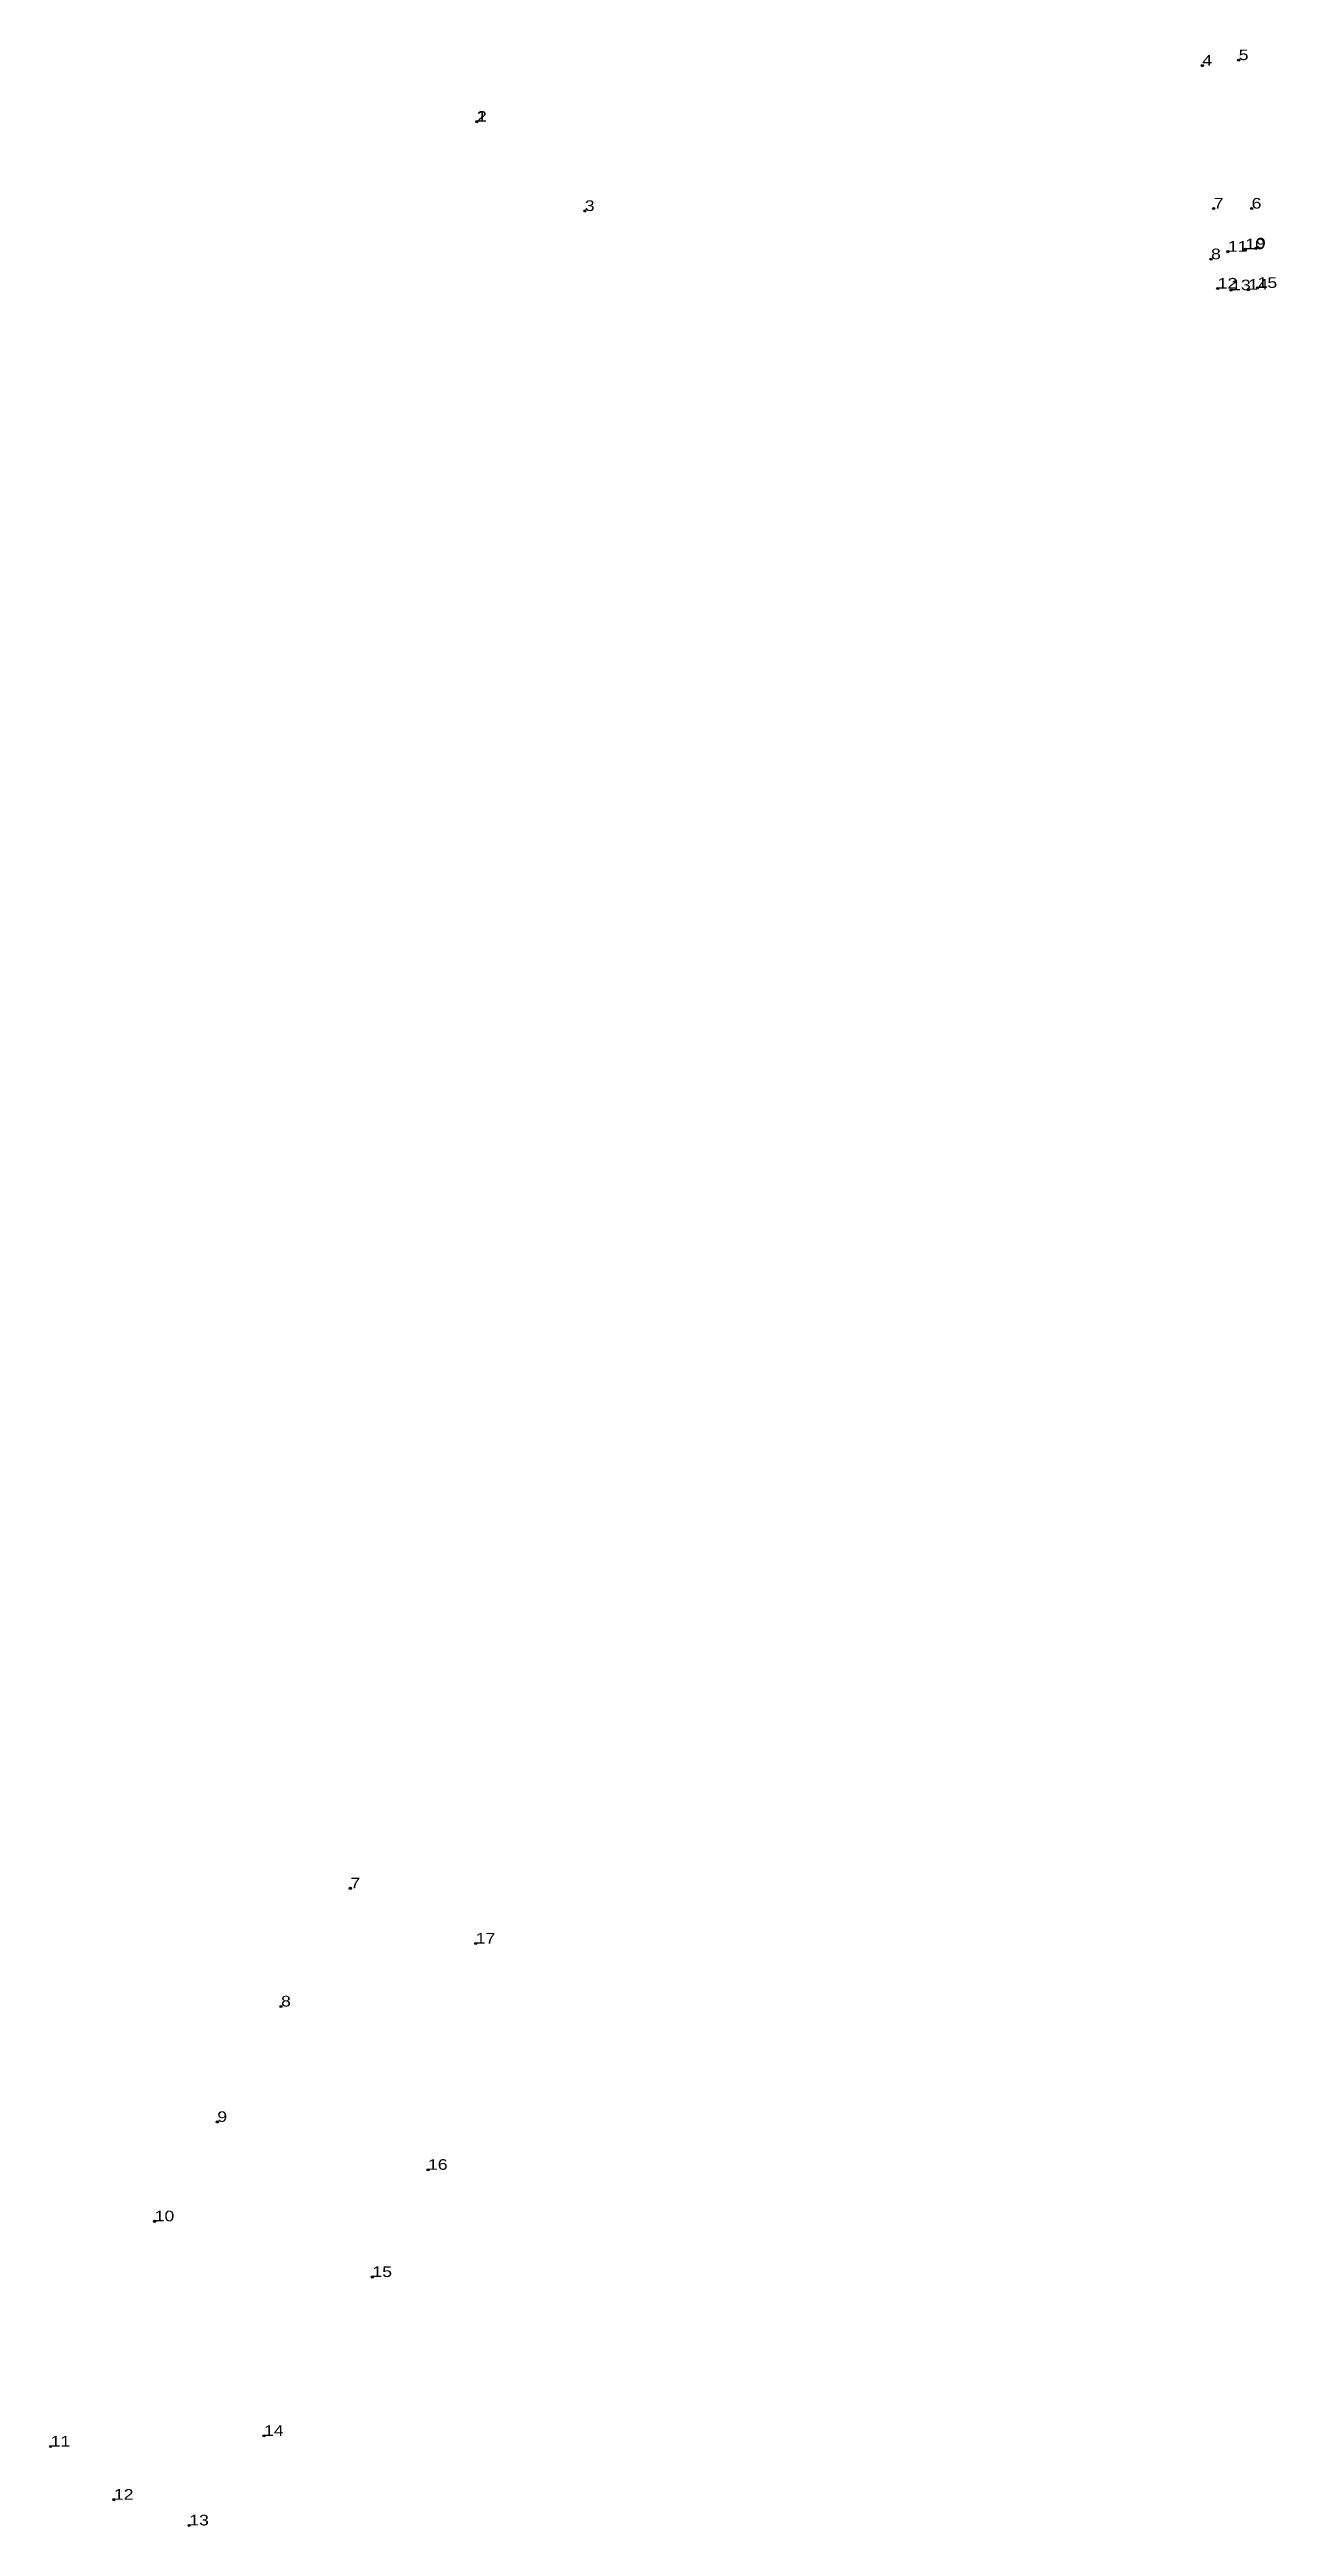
# Model space of a CAD drawing. Header units: metres. Extents: x 542751 to 556125, y 1835536 to 1841080.
# Drawn here: x 555915.7 to 556124.5, y 1840288.6 to 1840709.9 of the extents above; entities that cross this region are included whole.
import ezdxf

# ---------------------------------------------------------------- set-up
doc = ezdxf.new("R2010")
doc.units = ezdxf.units.M
doc.header["$LTSCALE"] = 0.72
doc.header["$PDMODE"] = 32
doc.header["$PDSIZE"] = 0.36
doc.layers.add('12', color=7, linetype='Continuous')
doc.layers.add('7', color=7, linetype='Continuous')

msp = doc.modelspace()

# ---------------------------------------------------------------- texts
at = {"layer": '12', "width": 1.25}
for s, p in [('4', (556111.88, 1840707.13)), ('5', (556118.07, 1840708.06)), ('2', (555988.43, 1840697.6)), ('1', (555988.43, 1840697.59)), ('3', (556006.79, 1840682.41)), ('7', (556113.81, 1840682.82)), ('6', (556120.27, 1840682.81)), ('8', (556113.36, 1840674.2)), ('11', (556116.22, 1840675.48)), ('10', (556119.2, 1840675.88)), ('9', (556121, 1840676.05)), ('12', (556114.5, 1840669.21)), ('13', (556116.77, 1840668.92)), ('14', (556119.7, 1840669.01)), ('15', (556121.28, 1840669.32)), ('7', (555966.9, 1840397.1)), ('7', (555966.9, 1840397.1)), ('17', (555988.23, 1840387.7)), ('17', (555988.23, 1840387.7)), ('8', (555955.1, 1840377)), ('8', (555955.1, 1840377)), ('9', (555944.25, 1840357.36)), ('9', (555944.25, 1840357.36)), ('16', (555980.1, 1840349.22)), ('16', (555980.1, 1840349.22)), ('10', (555933.59, 1840340.46)), ('10', (555933.59, 1840340.46)), ('15', (555970.64, 1840330.99)), ('15', (555970.64, 1840330.99)), ('11', (555915.88, 1840302.15)), ('11', (555915.88, 1840302.15)), ('14', (555952.19, 1840303.96)), ('14', (555952.19, 1840303.96)), ('12', (555926.65, 1840293.1)), ('12', (555926.65, 1840293.1)), ('13', (555939.47, 1840288.73)), ('13', (555939.47, 1840288.73))]:
    msp.add_text(s, height=1.8, dxfattribs=at).set_placement(p)

# ---------------------------------------------------------------- linework, layer by layer
at = {"layer": '7'}
for p in [(556118.07, 1840708.06), (556111.88, 1840707.13), (555988.43, 1840697.6), (555988.43, 1840697.59), (556006.79, 1840682.41), (556113.81, 1840682.82), (556120.27, 1840682.81), (556113.36, 1840674.2), (556116.22, 1840675.48), (556119.2, 1840675.88), (556121, 1840676.05), (556114.5, 1840669.21), (556116.77, 1840668.92), (556119.7, 1840669.01), (556121.28, 1840669.32), (555966.9, 1840397.1), (555988.23, 1840387.7), (555955.1, 1840377), (555944.25, 1840357.36), (555980.1, 1840349.22), (555933.59, 1840340.46), (555970.64, 1840330.99), (555952.19, 1840303.96), (555915.88, 1840302.15), (555926.65, 1840293.1), (555939.47, 1840288.73)]:
    msp.add_point(p, dxfattribs=at)

msp.set_redraw_order([(e.dxf.handle, doc.entitydb.next_handle()) for e in msp.query("TEXT MTEXT ATTDEF DIMENSION ARC_DIMENSION")])  # texts and dimensions are drawn at this point

doc.saveas('drawing.dxf')
